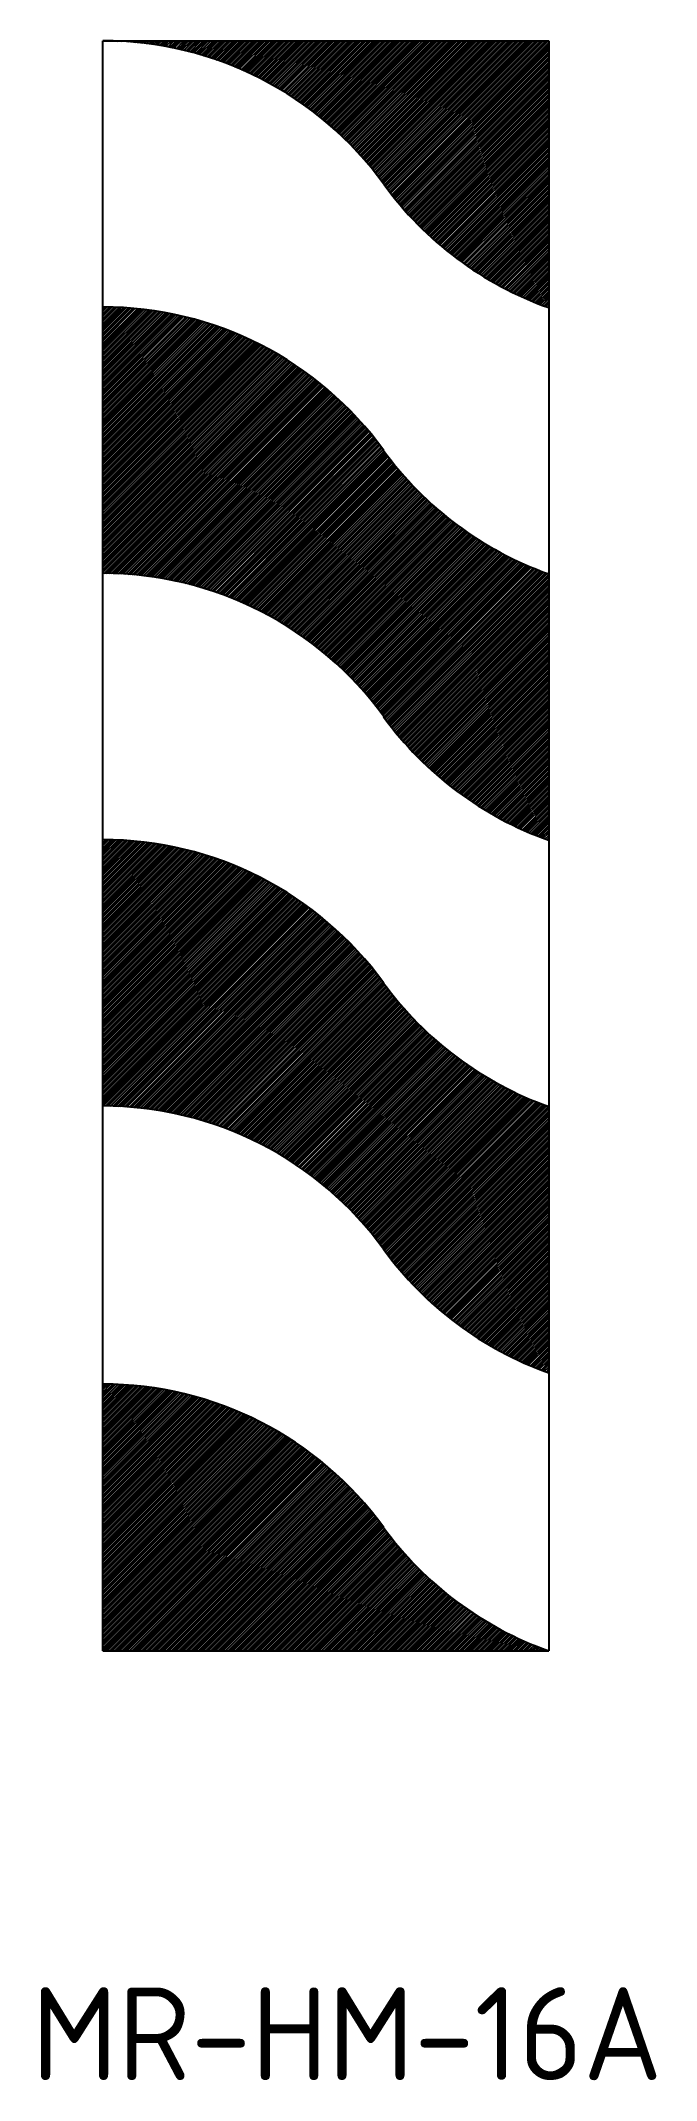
# Model space of a CAD drawing. Extents: x 70 to 103, y 153 to 263.
import ezdxf

# ---------------------------------------------------------------- set-up
doc = ezdxf.new("R2010")
doc.units = 0
doc.header["$LTSCALE"] = 12
doc.header["$MEASUREMENT"] = 0
doc.layers.get('0').update_dxf_attribs({"linetype": 'CONTINUOUS'})
doc.layers.add('L25', color=1, linetype='CONTINUOUS')
doc.layers.add('T50', color=7, linetype='CONTINUOUS')
doc.styles.add('ISO', font='ISO3098B')

msp = doc.modelspace()

# ---------------------------------------------------------------- texts
at = {"layer": 'T50', "style": 'ISO'}
msp.add_text('MR-HM-16A', height=5, dxfattribs=at).set_placement((69.33, 152.98))

# ---------------------------------------------------------------- blocks, each defined once
blk = doc.blocks.new('*X1')
at = {"color": 0}
for p, q in [((333.02, 119.56), (333.5, 120.05)), ((333.02, 119.69), (333.37, 120.05)), ((333.02, 119.83), (333.24, 120.05)), ((333.02, 119.96), (333.11, 120.05)), ((333.02, 119.3), (333.76, 120.04)), ((333.02, 119.43), (333.63, 120.04)), ((333.02, 119.16), (333.89, 120.03)), ((333.02, 118.9), (334.14, 120.02)), ((333.02, 119.03), (334.01, 120.02)), ((333.02, 118.77), (334.26, 120.01)), ((333.02, 118.63), (334.39, 120)), ((333.02, 118.5), (334.51, 119.99)), ((333.02, 118.37), (334.63, 119.98)), ((333.02, 118.24), (334.75, 119.97)), ((333.02, 118.1), (334.88, 119.96)), ((333.02, 117.97), (335, 119.95)), ((333.02, 117.84), (335.11, 119.93)), ((333.02, 117.71), (335.23, 119.92)), ((333.02, 117.57), (335.35, 119.91)), ((333.02, 117.44), (335.47, 119.89)), ((333.02, 117.31), (335.59, 119.87)), ((333.02, 117.18), (335.7, 119.86)), ((333.02, 117.04), (335.82, 119.84)), ((333.02, 116.91), (335.93, 119.82)), ((333.02, 116.78), (336.05, 119.8)), ((333.02, 116.64), (336.16, 119.79)), ((333.02, 116.51), (336.27, 119.77)), ((333.02, 116.38), (336.39, 119.75)), ((333.02, 116.25), (336.5, 119.72)), ((333.02, 116.11), (336.61, 119.7)), ((333.02, 115.98), (336.72, 119.68)), ((333.02, 115.85), (336.83, 119.66)), ((333.02, 115.72), (336.94, 119.64)), ((333.02, 115.58), (337.05, 119.61)), ((333.02, 115.45), (337.16, 119.59)), ((333.02, 115.32), (337.26, 119.56)), ((333.02, 115.19), (337.37, 119.54)), ((333.02, 115.05), (337.48, 119.51)), ((333.02, 114.92), (337.58, 119.49)), ((333.02, 114.79), (337.69, 119.46)), ((333.02, 114.66), (337.79, 119.43)), ((333.02, 114.52), (337.9, 119.4)), ((333.02, 114.39), (338, 119.37)), ((333.02, 114.26), (338.11, 119.35)), ((333.02, 114.13), (338.21, 119.32)), ((333.02, 113.99), (338.31, 119.29)), ((333.02, 113.86), (338.41, 119.26)), ((333.02, 113.73), (338.52, 119.22)), ((333.02, 113.6), (338.62, 119.19)), ((333.02, 113.46), (338.72, 119.16)), ((333.02, 113.33), (338.82, 119.13)), ((333.02, 113.2), (338.92, 119.1)), ((333.02, 113.07), (339.02, 119.06)), ((333.02, 112.93), (339.12, 119.03)), ((333.02, 112.8), (339.21, 118.99)), ((333.02, 112.67), (339.31, 118.96)), ((333.02, 112.53), (339.41, 118.92)), ((333.02, 112.4), (339.51, 118.89)), ((333.02, 112.27), (339.6, 118.85)), ((333.02, 112.14), (339.7, 118.82)), ((333.02, 112), (339.79, 118.78)), ((333.02, 111.87), (339.89, 118.74)), ((333.02, 111.74), (339.98, 118.7)), ((333.02, 111.61), (340.08, 118.67)), ((333.02, 111.47), (340.17, 118.63)), ((333.02, 111.34), (340.27, 118.59)), ((333.02, 111.21), (340.36, 118.55)), ((333.02, 111.08), (340.45, 118.51)), ((333.02, 110.94), (340.54, 118.47)), ((333.02, 110.81), (340.64, 118.43)), ((333.02, 110.68), (340.73, 118.39)), ((333.02, 110.55), (340.82, 118.35)), ((333.02, 110.41), (340.91, 118.3)), ((333.02, 110.28), (341, 118.26)), ((333.02, 110.15), (341.09, 118.22)), ((333.02, 110.02), (341.18, 118.17)), ((333.02, 109.88), (341.27, 118.13)), ((333.02, 109.75), (341.36, 118.09)), ((333.02, 109.62), (341.44, 118.04)), ((333.02, 109.49), (341.53, 118)), ((333.02, 109.35), (341.62, 117.95)), ((333.02, 109.22), (341.71, 117.91)), ((333.02, 109.09), (341.79, 117.86)), ((333.02, 108.96), (341.88, 117.82)), ((333.02, 108.82), (341.97, 117.77)), ((333.02, 108.69), (342.05, 117.72)), ((333.02, 108.56), (342.14, 117.67)), ((333.02, 108.42), (342.22, 117.63)), ((333.02, 108.29), (342.31, 117.58)), ((333.02, 108.16), (342.39, 117.53)), ((333.02, 108.03), (342.47, 117.48)), ((333.02, 107.89), (342.56, 117.43)), ((333.02, 107.76), (342.64, 117.38)), ((333.02, 107.63), (342.72, 117.33)), ((333.02, 107.5), (342.81, 117.28)), ((333.02, 107.36), (342.89, 117.23)), ((333.02, 107.23), (342.97, 117.18)), ((333.02, 107.1), (343.05, 117.13)), ((333.02, 106.97), (343.13, 117.08)), ((333.02, 106.83), (343.21, 117.03)), ((333.02, 106.7), (343.29, 116.97)), ((333.02, 106.57), (343.37, 116.92)), ((333.02, 106.44), (343.45, 116.87)), ((333.02, 106.3), (343.53, 116.81)), ((333.02, 106.17), (343.61, 116.76)), ((333.02, 106.04), (343.69, 116.71)), ((333.02, 105.91), (343.76, 116.65)), ((333.02, 105.77), (343.84, 116.6)), ((333.09, 105.71), (343.92, 116.54)), ((333.22, 105.71), (344, 116.49)), ((333.35, 105.71), (344.07, 116.43)), ((333.48, 105.7), (344.15, 116.37)), ((333.61, 105.7), (344.23, 116.32)), ((333.74, 105.7), (344.3, 116.26)), ((333.87, 105.69), (344.38, 116.2)), ((333.99, 105.68), (344.45, 116.14)), ((334.12, 105.68), (344.53, 116.09)), ((334.24, 105.67), (344.6, 116.03)), ((334.37, 105.66), (344.67, 115.97)), ((334.49, 105.65), (344.75, 115.91)), ((334.61, 105.64), (344.82, 115.85)), ((334.73, 105.63), (344.89, 115.79)), ((334.85, 105.62), (344.97, 115.73)), ((334.98, 105.61), (345.04, 115.67)), ((335.09, 105.59), (345.11, 115.61)), ((335.21, 105.58), (345.18, 115.55)), ((335.33, 105.57), (345.25, 115.49)), ((335.45, 105.55), (345.32, 115.43)), ((335.57, 105.54), (345.39, 115.36)), ((335.68, 105.52), (345.46, 115.3)), ((335.8, 105.5), (345.53, 115.24)), ((335.91, 105.48), (345.6, 115.18)), ((336.03, 105.47), (345.67, 115.11)), ((336.14, 105.45), (345.74, 115.05)), ((336.25, 105.43), (345.81, 114.98)), ((336.37, 105.41), (345.88, 114.92)), ((336.48, 105.39), (345.95, 114.86)), ((336.59, 105.37), (346.01, 114.79)), ((336.7, 105.34), (346.08, 114.72)), ((336.81, 105.32), (346.15, 114.66)), ((336.92, 105.3), (346.21, 114.59)), ((337.03, 105.27), (346.28, 114.53)), ((337.14, 105.25), (346.35, 114.46)), ((337.25, 105.23), (346.41, 114.39)), ((337.35, 105.2), (346.48, 114.33)), ((337.46, 105.17), (346.54, 114.26)), ((337.57, 105.15), (346.61, 114.19)), ((337.67, 105.12), (346.67, 114.12)), ((337.78, 105.09), (346.73, 114.05)), ((337.88, 105.07), (346.8, 113.98)), ((337.99, 105.04), (346.86, 113.91)), ((338.09, 105.01), (346.92, 113.84)), ((338.19, 104.98), (346.99, 113.77)), ((338.29, 104.95), (347.05, 113.7)), ((338.4, 104.92), (347.11, 113.63)), ((338.5, 104.89), (347.17, 113.56)), ((338.6, 104.86), (347.23, 113.49)), ((338.7, 104.83), (347.29, 113.42)), ((338.8, 104.79), (347.35, 113.35)), ((338.9, 104.76), (347.41, 113.27)), ((339, 104.73), (347.47, 113.2)), ((339.1, 104.69), (347.53, 113.13)), ((339.2, 104.66), (347.59, 113.05)), ((339.3, 104.62), (347.65, 112.98)), ((339.39, 104.59), (347.71, 112.91)), ((339.49, 104.55), (347.77, 112.83)), ((339.59, 104.52), (347.83, 112.76)), ((339.68, 104.48), (347.88, 112.68)), ((339.78, 104.44), (347.94, 112.61)), ((339.87, 104.41), (348, 112.53)), ((339.97, 104.37), (348.05, 112.46)), ((340.06, 104.33), (348.11, 112.38)), ((340.16, 104.29), (348.17, 112.3)), ((340.25, 104.25), (348.22, 112.23)), ((340.34, 104.21), (348.28, 112.15)), ((340.44, 104.17), (348.34, 112.07)), ((340.53, 104.13), (348.39, 112)), ((340.62, 104.09), (348.45, 111.92)), ((340.71, 104.05), (348.51, 111.85)), ((340.8, 104.01), (348.57, 111.77)), ((340.89, 103.97), (348.62, 111.7)), ((340.98, 103.93), (348.68, 111.62)), ((341.07, 103.88), (348.74, 111.55)), ((341.16, 103.84), (348.8, 111.48)), ((341.25, 103.8), (348.86, 111.41)), ((341.34, 103.75), (348.92, 111.33)), ((341.43, 103.71), (348.98, 111.26)), ((341.52, 103.66), (349.04, 111.19)), ((341.61, 103.62), (349.1, 111.12)), ((341.69, 103.57), (349.16, 111.05)), ((341.78, 103.53), (349.23, 110.98)), ((341.87, 103.48), (349.29, 110.9)), ((341.95, 103.44), (349.35, 110.83)), ((342.04, 103.39), (349.41, 110.77)), ((342.12, 103.34), (349.48, 110.7)), ((342.21, 103.29), (349.54, 110.63)), ((342.29, 103.25), (349.6, 110.56)), ((342.38, 103.2), (349.67, 110.49)), ((342.46, 103.15), (349.73, 110.42)), ((342.54, 103.1), (349.8, 110.35)), ((342.63, 103.05), (349.86, 110.29)), ((342.71, 103), (349.93, 110.22)), ((342.79, 102.95), (349.99, 110.15)), ((342.87, 102.9), (350.06, 110.09)), ((342.96, 102.85), (350.13, 110.02)), ((343.04, 102.8), (350.19, 109.95)), ((343.12, 102.75), (350.26, 109.89)), ((343.2, 102.69), (350.33, 109.82)), ((343.28, 102.64), (350.4, 109.76)), ((343.36, 102.59), (350.46, 109.69)), ((343.44, 102.53), (350.53, 109.63)), ((343.52, 102.48), (350.6, 109.57)), ((343.6, 102.43), (350.67, 109.5)), ((343.67, 102.37), (350.74, 109.44)), ((343.75, 102.32), (350.81, 109.38)), ((343.83, 102.26), (350.88, 109.31)), ((343.91, 102.21), (350.95, 109.25)), ((343.98, 102.15), (351.02, 109.19)), ((344.06, 102.1), (351.09, 109.13)), ((344.14, 102.04), (351.16, 109.07)), ((344.21, 101.98), (351.23, 109.01)), ((344.29, 101.93), (351.31, 108.95)), ((344.36, 101.87), (351.38, 108.89)), ((344.44, 101.81), (351.45, 108.83)), ((344.51, 101.75), (351.52, 108.77)), ((344.59, 101.7), (351.6, 108.71)), ((344.66, 101.64), (351.67, 108.65)), ((344.74, 101.58), (351.75, 108.59)), ((344.81, 101.52), (351.82, 108.53)), ((344.88, 101.46), (351.9, 108.47)), ((344.95, 101.4), (351.97, 108.42)), ((345.03, 101.34), (352.05, 108.36)), ((345.1, 101.28), (352.12, 108.3)), ((345.17, 101.22), (352.2, 108.25)), ((345.24, 101.16), (352.27, 108.19)), ((345.31, 101.09), (352.35, 108.13)), ((345.38, 101.03), (352.43, 108.08)), ((345.45, 100.97), (352.51, 108.02)), ((345.52, 100.91), (352.58, 107.97)), ((345.59, 100.84), (352.66, 107.92)), ((345.66, 100.78), (352.74, 107.86)), ((345.73, 100.72), (352.82, 107.81)), ((345.8, 100.65), (352.9, 107.75)), ((345.87, 100.59), (352.98, 107.7)), ((345.93, 100.52), (353.06, 107.65)), ((346, 100.46), (353.14, 107.6)), ((346.07, 100.39), (353.22, 107.54)), ((346.14, 100.33), (353.3, 107.49)), ((346.2, 100.26), (353.38, 107.44)), ((346.27, 100.2), (353.46, 107.39)), ((346.34, 100.13), (353.55, 107.34)), ((346.4, 100.06), (353.63, 107.29)), ((346.47, 100), (353.71, 107.24)), ((346.53, 99.93), (353.8, 107.19)), ((346.6, 99.86), (353.88, 107.14)), ((346.66, 99.79), (353.96, 107.09)), ((346.72, 99.72), (354.05, 107.05)), ((346.79, 99.65), (354.13, 107)), ((346.85, 99.58), (354.22, 106.95)), ((346.91, 99.51), (354.3, 106.9)), ((346.98, 99.44), (354.39, 106.86)), ((347.04, 99.37), (354.47, 106.81)), ((347.1, 99.3), (354.56, 106.76)), ((347.16, 99.23), (354.65, 106.72)), ((347.22, 99.16), (354.74, 106.67)), ((347.28, 99.09), (354.82, 106.63)), ((347.34, 99.02), (354.91, 106.58)), ((347.4, 98.95), (355, 106.54)), ((347.46, 98.87), (355.09, 106.5)), ((347.52, 98.8), (355.18, 106.45)), ((347.58, 98.73), (355.27, 106.41)), ((347.64, 98.65), (355.36, 106.37)), ((347.7, 98.58), (355.45, 106.33)), ((347.76, 98.5), (355.54, 106.28)), ((347.82, 98.43), (355.63, 106.24)), ((347.87, 98.35), (355.72, 106.2)), ((347.93, 98.28), (355.82, 106.16)), ((347.99, 98.2), (355.91, 106.12)), ((348.04, 98.13), (356, 106.08)), ((348.1, 98.05), (356.09, 106.04)), ((348.16, 97.97), (356.19, 106)), ((348.21, 97.9), (356.28, 105.97)), ((348.27, 97.82), (356.38, 105.93)), ((348.33, 97.74), (356.47, 105.89)), ((348.38, 97.67), (356.57, 105.85)), ((348.44, 97.59), (356.66, 105.82)), ((348.5, 97.52), (356.76, 105.78)), ((348.56, 97.44), (356.86, 105.75)), ((348.61, 97.37), (356.95, 105.71)), ((348.67, 97.3), (357.03, 105.66)), ((348.73, 97.22), (357.03, 105.52)), ((348.79, 97.15), (357.03, 105.39)), ((348.85, 97.08), (357.03, 105.26)), ((348.91, 97), (357.03, 105.13)), ((348.97, 96.93), (357.03, 104.99)), ((349.03, 96.86), (357.03, 104.86)), ((349.09, 96.79), (357.03, 104.73)), ((349.15, 96.72), (357.03, 104.6)), ((349.22, 96.65), (357.03, 104.46)), ((349.28, 96.58), (357.03, 104.33)), ((349.34, 96.51), (357.03, 104.2)), ((349.4, 96.44), (357.03, 104.07)), ((349.47, 96.37), (357.03, 103.93)), ((349.53, 96.3), (357.03, 103.8)), ((349.59, 96.23), (357.03, 103.67)), ((349.66, 96.16), (357.03, 103.54)), ((349.72, 96.09), (357.03, 103.4)), ((349.79, 96.02), (357.03, 103.27)), ((349.85, 95.96), (357.03, 103.14)), ((349.92, 95.89), (357.03, 103)), ((349.98, 95.82), (357.03, 102.87)), ((350.05, 95.76), (357.03, 102.74)), ((350.11, 95.69), (357.03, 102.61)), ((350.18, 95.62), (357.03, 102.47)), ((350.25, 95.56), (357.03, 102.34)), ((350.32, 95.49), (357.03, 102.21)), ((350.38, 95.43), (357.03, 102.08)), ((350.45, 95.36), (357.03, 101.94)), ((350.52, 95.3), (357.03, 101.81)), ((350.59, 95.23), (357.03, 101.68)), ((350.66, 95.17), (357.03, 101.55)), ((350.73, 95.11), (357.03, 101.41)), ((350.8, 95.05), (357.03, 101.28)), ((350.87, 94.98), (357.03, 101.15)), ((350.94, 94.92), (357.03, 101.02)), ((351.01, 94.86), (357.03, 100.88)), ((351.08, 94.8), (357.03, 100.75)), ((351.15, 94.74), (357.03, 100.62)), ((351.22, 94.67), (357.03, 100.49)), ((351.29, 94.61), (357.03, 100.35)), ((351.37, 94.55), (357.03, 100.22)), ((351.44, 94.49), (357.03, 100.09)), ((351.51, 94.43), (357.03, 99.96)), ((351.59, 94.38), (357.03, 99.82)), ((351.66, 94.32), (357.03, 99.69)), ((351.73, 94.26), (357.03, 99.56)), ((351.81, 94.2), (357.03, 99.43)), ((351.88, 94.14), (357.03, 99.29)), ((351.96, 94.08), (357.03, 99.16)), ((352.03, 94.03), (357.03, 99.03)), ((352.11, 93.97), (357.03, 98.89)), ((352.19, 93.91), (357.03, 98.76)), ((352.26, 93.86), (357.03, 98.63)), ((352.34, 93.8), (357.03, 98.5)), ((352.42, 93.75), (357.03, 98.36)), ((352.49, 93.69), (357.03, 98.23)), ((352.57, 93.64), (357.03, 98.1)), ((352.65, 93.58), (357.03, 97.97)), ((352.73, 93.53), (357.03, 97.83)), ((352.81, 93.48), (357.03, 97.7)), ((352.89, 93.42), (357.03, 97.57)), ((352.97, 93.37), (357.03, 97.44)), ((353.05, 93.32), (357.03, 97.3)), ((353.13, 93.26), (357.03, 97.17)), ((353.21, 93.21), (357.03, 97.04)), ((353.29, 93.16), (357.03, 96.91)), ((353.37, 93.11), (357.03, 96.77)), ((353.45, 93.06), (357.03, 96.64)), ((353.53, 93.01), (357.03, 96.51)), ((353.62, 92.96), (357.03, 96.38)), ((353.7, 92.91), (357.03, 96.24)), ((353.78, 92.86), (357.03, 96.11)), ((353.86, 92.81), (357.03, 95.98)), ((353.95, 92.76), (357.03, 95.85)), ((354.03, 92.71), (357.03, 95.71)), ((354.12, 92.67), (357.03, 95.58)), ((354.2, 92.62), (357.03, 95.45)), ((354.29, 92.57), (357.03, 95.31)), ((354.37, 92.52), (357.03, 95.18)), ((354.46, 92.48), (357.03, 95.05)), ((354.55, 92.43), (357.03, 94.92)), ((354.63, 92.39), (357.03, 94.78)), ((354.72, 92.34), (357.03, 94.65)), ((354.81, 92.3), (357.03, 94.52)), ((354.9, 92.25), (357.03, 94.39)), ((354.99, 92.21), (357.03, 94.25)), ((355.07, 92.16), (357.03, 94.12)), ((355.16, 92.12), (357.03, 93.99)), ((355.25, 92.08), (357.03, 93.86)), ((355.34, 92.03), (357.03, 93.72)), ((355.43, 91.99), (357.03, 93.59)), ((355.52, 91.95), (357.03, 93.46)), ((355.62, 91.91), (357.03, 93.33)), ((355.71, 91.87), (357.03, 93.19)), ((355.8, 91.83), (357.03, 93.06)), ((355.89, 91.79), (357.03, 92.93)), ((355.99, 91.75), (357.03, 92.8)), ((356.08, 91.71), (357.03, 92.66)), ((356.17, 91.67), (357.03, 92.53)), ((356.27, 91.63), (357.03, 92.4)), ((356.36, 91.59), (357.03, 92.27)), ((356.46, 91.56), (357.03, 92.13)), ((356.55, 91.52), (357.03, 92)), ((356.65, 91.48), (357.03, 91.87)), ((356.74, 91.45), (357.03, 91.74)), ((356.84, 91.41), (357.03, 91.6)), ((356.94, 91.38), (357.03, 91.47))]:
    blk.add_line(p, q, dxfattribs=at)
blk = doc.blocks.new('*X3')
at = {"color": 0}
for p, q in [((333.02, 61.76), (333.31, 62.05)), ((333.02, 61.89), (333.18, 62.05)), ((333.02, 62.02), (333.05, 62.05)), ((333.02, 61.36), (333.7, 62.04)), ((333.02, 61.49), (333.57, 62.04)), ((333.02, 61.62), (333.44, 62.04)), ((333.02, 61.23), (333.82, 62.03)), ((333.02, 60.96), (334.08, 62.02)), ((333.02, 61.09), (333.95, 62.02)), ((333.02, 60.83), (334.2, 62.01)), ((333.02, 60.7), (334.33, 62)), ((333.02, 60.56), (334.45, 61.99)), ((333.02, 60.43), (334.57, 61.98)), ((333.02, 60.3), (334.69, 61.97)), ((333.02, 60.16), (334.82, 61.96)), ((333.02, 60.03), (334.94, 61.95)), ((333.02, 59.9), (335.06, 61.94)), ((333.02, 59.77), (335.18, 61.92)), ((333.02, 59.63), (335.29, 61.91)), ((333.02, 59.5), (335.41, 61.89)), ((333.02, 59.37), (335.53, 61.88)), ((333.02, 59.24), (335.64, 61.86)), ((333.02, 59.1), (335.76, 61.85)), ((333.02, 58.97), (335.88, 61.83)), ((333.02, 58.84), (335.99, 61.81)), ((333.02, 58.71), (336.1, 61.79)), ((333.02, 58.57), (336.22, 61.77)), ((333.02, 58.44), (336.33, 61.75)), ((333.02, 58.31), (336.44, 61.73)), ((333.02, 58.18), (336.55, 61.71)), ((333.02, 58.04), (336.66, 61.69)), ((333.02, 57.91), (336.77, 61.67)), ((333.02, 57.78), (336.88, 61.64)), ((333.02, 57.65), (336.99, 61.62)), ((333.02, 57.51), (337.1, 61.6)), ((333.02, 57.38), (337.21, 61.57)), ((333.02, 57.25), (337.32, 61.55)), ((333.02, 57.12), (337.42, 61.52)), ((333.02, 56.98), (337.53, 61.49)), ((333.02, 56.85), (337.64, 61.47)), ((333.02, 56.72), (337.74, 61.44)), ((333.02, 56.59), (337.85, 61.41)), ((333.02, 56.45), (337.95, 61.38)), ((333.02, 56.32), (338.06, 61.36)), ((333.02, 56.19), (338.16, 61.33)), ((333.02, 56.05), (338.26, 61.3)), ((333.02, 55.92), (338.36, 61.27)), ((333.02, 55.79), (338.47, 61.24)), ((333.02, 55.66), (338.57, 61.2)), ((333.02, 55.52), (338.67, 61.17)), ((333.02, 55.39), (338.77, 61.14)), ((333.02, 55.26), (338.87, 61.11)), ((333.02, 55.13), (338.97, 61.07)), ((333.02, 54.99), (339.07, 61.04)), ((333.02, 54.86), (339.17, 61.01)), ((333.02, 54.73), (339.26, 60.97)), ((333.02, 54.6), (339.36, 60.94)), ((333.02, 54.46), (339.46, 60.9)), ((333.02, 54.33), (339.56, 60.87)), ((333.02, 54.2), (339.65, 60.83)), ((333.02, 54.07), (339.75, 60.79)), ((333.02, 53.93), (339.84, 60.76)), ((333.02, 53.8), (339.94, 60.72)), ((333.02, 53.67), (340.03, 60.68)), ((333.02, 53.54), (340.13, 60.64)), ((333.02, 53.4), (340.22, 60.6)), ((333.02, 53.27), (340.31, 60.56)), ((333.02, 53.14), (340.41, 60.52)), ((333.02, 53.01), (340.5, 60.48)), ((333.02, 52.87), (340.59, 60.44)), ((333.02, 52.74), (340.68, 60.4)), ((333.02, 52.61), (340.77, 60.36)), ((333.02, 52.48), (340.86, 60.32)), ((333.02, 52.34), (340.95, 60.28)), ((333.02, 52.21), (341.04, 60.24)), ((333.02, 52.08), (341.13, 60.19)), ((333.02, 51.94), (341.22, 60.15)), ((333.02, 51.81), (341.31, 60.11)), ((333.02, 51.68), (341.4, 60.06)), ((333.02, 51.55), (341.49, 60.02)), ((333.02, 51.41), (341.58, 59.97)), ((333.02, 51.28), (341.66, 59.93)), ((333.02, 51.15), (341.75, 59.88)), ((333.02, 51.02), (341.84, 59.83)), ((333.02, 50.88), (341.92, 59.79)), ((333.02, 50.75), (342.01, 59.74)), ((333.02, 50.62), (342.09, 59.69)), ((333.02, 50.49), (342.18, 59.65)), ((333.02, 50.35), (342.26, 59.6)), ((333.02, 50.22), (342.35, 59.55)), ((333.02, 50.09), (342.43, 59.5)), ((333.02, 49.96), (342.52, 59.45)), ((333.02, 49.82), (342.6, 59.4)), ((333.02, 49.69), (342.68, 59.35)), ((333.02, 49.56), (342.76, 59.3)), ((333.02, 49.43), (342.85, 59.25)), ((333.02, 49.29), (342.93, 59.2)), ((333.02, 49.16), (343.01, 59.15)), ((333.02, 49.03), (343.09, 59.1)), ((333.02, 48.9), (343.17, 59.05)), ((333.02, 48.76), (343.25, 58.99)), ((333.02, 48.63), (343.33, 58.94)), ((333.02, 48.5), (343.41, 58.89)), ((333.02, 48.36), (343.49, 58.84)), ((333.02, 48.23), (343.57, 58.78)), ((333.02, 48.1), (343.65, 58.73)), ((333.02, 47.97), (343.73, 58.67)), ((333.02, 47.83), (343.8, 58.62)), ((333.02, 47.7), (343.88, 58.56)), ((333.13, 47.68), (343.96, 58.51)), ((333.26, 47.68), (344.04, 58.45)), ((333.39, 47.68), (344.11, 58.4)), ((333.53, 47.68), (344.19, 58.34)), ((333.66, 47.68), (344.26, 58.28)), ((333.79, 47.68), (344.34, 58.23)), ((333.92, 47.68), (344.41, 58.17)), ((334.06, 47.68), (344.49, 58.11)), ((334.19, 47.68), (344.56, 58.05)), ((334.32, 47.68), (344.64, 57.99)), ((334.45, 47.68), (344.71, 57.94)), ((334.59, 47.68), (344.78, 57.88)), ((334.72, 47.68), (344.86, 57.82)), ((334.85, 47.68), (344.93, 57.76)), ((334.98, 47.68), (345, 57.7)), ((335.12, 47.68), (345.07, 57.64)), ((335.25, 47.68), (345.15, 57.57)), ((335.38, 47.68), (345.22, 57.51)), ((335.51, 47.68), (345.29, 57.45)), ((335.65, 47.68), (345.36, 57.39)), ((335.78, 47.68), (345.43, 57.33)), ((335.91, 47.68), (345.5, 57.27)), ((336.05, 47.68), (345.57, 57.2)), ((336.18, 47.68), (345.64, 57.14)), ((336.31, 47.68), (345.71, 57.08)), ((336.44, 47.68), (345.78, 57.01)), ((336.58, 47.68), (345.84, 56.95)), ((336.71, 47.68), (345.91, 56.88)), ((336.84, 47.68), (345.98, 56.82)), ((336.97, 47.68), (346.05, 56.75)), ((337.11, 47.68), (346.11, 56.69)), ((337.24, 47.68), (346.18, 56.62)), ((337.37, 47.68), (346.25, 56.56)), ((337.5, 47.68), (346.31, 56.49)), ((337.64, 47.68), (346.38, 56.42)), ((337.77, 47.68), (346.45, 56.35)), ((337.9, 47.68), (346.51, 56.29)), ((338.03, 47.68), (346.57, 56.22)), ((338.17, 47.68), (346.64, 56.15)), ((338.3, 47.68), (346.7, 56.08)), ((338.43, 47.68), (346.77, 56.01)), ((338.56, 47.68), (346.83, 55.94)), ((338.7, 47.68), (346.89, 55.87)), ((338.83, 47.68), (346.96, 55.8)), ((338.96, 47.68), (347.02, 55.73)), ((339.09, 47.68), (347.08, 55.66)), ((339.23, 47.68), (347.14, 55.59)), ((339.36, 47.68), (347.2, 55.52)), ((339.49, 47.68), (347.26, 55.45)), ((339.62, 47.68), (347.32, 55.38)), ((339.76, 47.68), (347.39, 55.31)), ((339.89, 47.68), (347.45, 55.23)), ((340.02, 47.68), (347.5, 55.16)), ((340.16, 47.68), (347.56, 55.09)), ((340.29, 47.68), (347.62, 55.01)), ((340.42, 47.68), (347.68, 54.94)), ((340.55, 47.68), (347.74, 54.87)), ((340.69, 47.68), (347.8, 54.79)), ((340.82, 47.68), (347.86, 54.72)), ((340.95, 47.68), (347.91, 54.64)), ((341.08, 47.68), (347.97, 54.56)), ((341.22, 47.68), (348.03, 54.49)), ((341.35, 47.68), (348.08, 54.41)), ((341.48, 47.68), (348.14, 54.34)), ((341.61, 47.68), (348.19, 54.26)), ((341.75, 47.68), (348.25, 54.18)), ((341.88, 47.68), (348.31, 54.11)), ((342.01, 47.68), (348.36, 54.03)), ((342.14, 47.68), (348.42, 53.96)), ((342.28, 47.68), (348.48, 53.88)), ((342.41, 47.68), (348.54, 53.81)), ((342.54, 47.68), (348.59, 53.73)), ((342.67, 47.68), (348.65, 53.66)), ((342.81, 47.68), (348.71, 53.58)), ((342.94, 47.68), (348.77, 53.51)), ((343.07, 47.68), (348.83, 53.44)), ((343.2, 47.68), (348.89, 53.36)), ((343.34, 47.68), (348.95, 53.29)), ((343.47, 47.68), (349.01, 53.22)), ((343.6, 47.68), (349.07, 53.15)), ((343.73, 47.68), (349.13, 53.08)), ((343.87, 47.68), (349.2, 53.01)), ((344, 47.68), (349.26, 52.94)), ((344.13, 47.68), (349.32, 52.87)), ((344.27, 47.68), (349.38, 52.8)), ((344.4, 47.68), (349.45, 52.73)), ((344.53, 47.68), (349.51, 52.66)), ((344.66, 47.68), (349.57, 52.59)), ((344.8, 47.68), (349.64, 52.52)), ((344.93, 47.68), (349.7, 52.45)), ((345.06, 47.68), (349.77, 52.38)), ((345.19, 47.68), (349.83, 52.31)), ((345.33, 47.68), (349.9, 52.25)), ((345.46, 47.68), (349.96, 52.18)), ((345.59, 47.68), (350.03, 52.11)), ((345.72, 47.68), (350.09, 52.05)), ((345.86, 47.68), (350.16, 51.98)), ((345.99, 47.68), (350.23, 51.92)), ((346.12, 47.68), (350.29, 51.85)), ((346.25, 47.68), (350.36, 51.79)), ((346.39, 47.68), (350.43, 51.72)), ((346.52, 47.68), (350.5, 51.66)), ((346.65, 47.68), (350.57, 51.59)), ((346.78, 47.68), (350.64, 51.53)), ((346.92, 47.68), (350.7, 51.47)), ((347.05, 47.68), (350.77, 51.4)), ((347.18, 47.68), (350.84, 51.34)), ((347.31, 47.68), (350.91, 51.28)), ((347.45, 47.68), (350.98, 51.22)), ((347.58, 47.68), (351.06, 51.15)), ((347.71, 47.68), (351.13, 51.09)), ((347.85, 47.68), (351.2, 51.03)), ((347.98, 47.68), (351.27, 50.97)), ((348.11, 47.68), (351.34, 50.91)), ((348.24, 47.68), (351.42, 50.85)), ((348.38, 47.68), (351.49, 50.79)), ((348.51, 47.68), (351.56, 50.73)), ((348.64, 47.68), (351.64, 50.67)), ((348.77, 47.68), (351.71, 50.61)), ((348.91, 47.68), (351.78, 50.56)), ((349.04, 47.68), (351.86, 50.5)), ((349.17, 47.68), (351.93, 50.44)), ((349.3, 47.68), (352.01, 50.38)), ((349.44, 47.68), (352.08, 50.33)), ((349.57, 47.68), (352.16, 50.27)), ((349.7, 47.68), (352.24, 50.21)), ((349.83, 47.68), (352.31, 50.16)), ((349.97, 47.68), (352.39, 50.1)), ((350.1, 47.68), (352.47, 50.05)), ((350.23, 47.68), (352.55, 49.99)), ((350.36, 47.68), (352.62, 49.94)), ((350.5, 47.68), (352.7, 49.88)), ((350.63, 47.68), (352.78, 49.83)), ((350.76, 47.68), (352.86, 49.78)), ((350.89, 47.68), (352.94, 49.72)), ((351.03, 47.68), (353.02, 49.67)), ((351.16, 47.68), (353.1, 49.62)), ((351.29, 47.68), (353.18, 49.57)), ((351.42, 47.68), (353.26, 49.51)), ((351.56, 47.68), (353.34, 49.46)), ((351.69, 47.68), (353.42, 49.41)), ((351.82, 47.68), (353.51, 49.36)), ((351.96, 47.68), (353.59, 49.31)), ((352.09, 47.68), (353.67, 49.26)), ((352.22, 47.68), (353.75, 49.21)), ((352.35, 47.68), (353.84, 49.16)), ((352.49, 47.68), (353.92, 49.11)), ((352.62, 47.68), (354.01, 49.07)), ((352.75, 47.68), (354.09, 49.02)), ((352.88, 47.68), (354.18, 48.97)), ((353.02, 47.68), (354.26, 48.92)), ((353.15, 47.68), (354.35, 48.88)), ((353.28, 47.68), (354.43, 48.83)), ((353.41, 47.68), (354.52, 48.78)), ((353.55, 47.68), (354.61, 48.74)), ((353.68, 47.68), (354.69, 48.69)), ((353.81, 47.68), (354.78, 48.65)), ((353.94, 47.68), (354.87, 48.6)), ((354.08, 47.68), (354.96, 48.56)), ((354.21, 47.68), (355.05, 48.51)), ((354.34, 47.68), (355.13, 48.47)), ((354.47, 47.68), (355.22, 48.43)), ((354.61, 47.68), (355.31, 48.39)), ((354.74, 47.68), (355.4, 48.34)), ((354.87, 47.68), (355.5, 48.3)), ((355, 47.68), (355.59, 48.26)), ((355.14, 47.68), (355.68, 48.22)), ((355.27, 47.68), (355.77, 48.18)), ((355.4, 47.68), (355.86, 48.14)), ((355.53, 47.68), (355.95, 48.1)), ((355.67, 47.68), (356.05, 48.06)), ((355.8, 47.68), (356.14, 48.02)), ((355.93, 47.68), (356.24, 47.98)), ((356.07, 47.68), (356.33, 47.94)), ((356.2, 47.68), (356.43, 47.91)), ((356.33, 47.68), (356.52, 47.87)), ((356.46, 47.68), (356.62, 47.83)), ((356.6, 47.68), (356.71, 47.8)), ((356.73, 47.68), (356.81, 47.76)), ((356.86, 47.68), (356.91, 47.72)), ((356.99, 47.68), (357, 47.69))]:
    blk.add_line(p, q, dxfattribs=at)
blk = doc.blocks.new('*X2')
at = {"color": 0}
for p, q in [((333.02, 91.06), (333.33, 91.37)), ((333.02, 91.19), (333.2, 91.37)), ((333.02, 91.32), (333.07, 91.37)), ((333.02, 90.66), (333.72, 91.36)), ((333.02, 90.79), (333.59, 91.36)), ((333.02, 90.92), (333.46, 91.36)), ((333.02, 90.53), (333.84, 91.35)), ((333.02, 90.26), (334.1, 91.34)), ((333.02, 90.39), (333.97, 91.34)), ((333.02, 90.13), (334.22, 91.33)), ((333.02, 90), (334.35, 91.32)), ((333.02, 89.86), (334.47, 91.31)), ((333.02, 89.73), (334.59, 91.3)), ((333.02, 89.6), (334.71, 91.29)), ((333.02, 89.47), (334.83, 91.28)), ((333.02, 89.33), (334.96, 91.27)), ((333.02, 89.2), (335.07, 91.26)), ((333.02, 89.07), (335.19, 91.24)), ((333.02, 88.94), (335.31, 91.23)), ((333.02, 88.8), (335.43, 91.21)), ((333.02, 88.67), (335.55, 91.2)), ((333.02, 88.54), (335.66, 91.18)), ((333.02, 88.4), (335.78, 91.16)), ((333.02, 88.27), (335.89, 91.15)), ((333.02, 88.14), (336.01, 91.13)), ((333.02, 88.01), (336.12, 91.11)), ((333.02, 87.87), (336.24, 91.09)), ((333.02, 87.74), (336.35, 91.07)), ((333.02, 87.61), (336.46, 91.05)), ((333.02, 87.48), (336.57, 91.03)), ((333.02, 87.34), (336.68, 91.01)), ((333.02, 87.21), (336.79, 90.98)), ((333.02, 87.08), (336.9, 90.96)), ((333.02, 86.95), (337.01, 90.94)), ((333.02, 86.81), (337.12, 90.91)), ((333.02, 86.68), (337.23, 90.89)), ((333.02, 86.55), (337.33, 90.86)), ((333.02, 86.42), (337.44, 90.84)), ((333.02, 86.28), (337.55, 90.81)), ((333.02, 86.15), (337.65, 90.78)), ((333.02, 86.02), (337.76, 90.76)), ((333.02, 85.89), (337.86, 90.73)), ((333.02, 85.75), (337.97, 90.7)), ((333.02, 85.62), (338.07, 90.67)), ((333.02, 85.49), (338.17, 90.64)), ((333.02, 85.36), (338.28, 90.61)), ((333.02, 85.22), (338.38, 90.58)), ((333.02, 85.09), (338.48, 90.55)), ((333.02, 84.96), (338.58, 90.52)), ((333.02, 84.83), (338.68, 90.49)), ((333.02, 84.69), (338.78, 90.46)), ((333.02, 84.56), (338.88, 90.42)), ((333.02, 84.43), (338.98, 90.39)), ((333.02, 84.29), (339.08, 90.36)), ((333.02, 84.16), (339.18, 90.32)), ((333.02, 84.03), (339.28, 90.29)), ((333.02, 83.9), (339.38, 90.25)), ((333.02, 83.76), (339.47, 90.22)), ((333.02, 83.63), (339.57, 90.18)), ((333.02, 83.5), (339.67, 90.15)), ((333.02, 83.37), (339.76, 90.11)), ((333.02, 83.23), (339.86, 90.07)), ((333.02, 83.1), (339.95, 90.03)), ((333.02, 82.97), (340.05, 90)), ((333.02, 82.84), (340.14, 89.96)), ((333.02, 82.7), (340.23, 89.92)), ((333.02, 82.57), (340.33, 89.88)), ((333.02, 82.44), (340.42, 89.84)), ((333.02, 82.31), (340.51, 89.8)), ((333.02, 82.17), (340.61, 89.76)), ((333.02, 82.04), (340.7, 89.72)), ((333.02, 81.91), (340.79, 89.68)), ((333.02, 81.78), (340.88, 89.63)), ((333.02, 81.64), (340.97, 89.59)), ((333.02, 81.51), (341.06, 89.55)), ((333.02, 81.38), (341.15, 89.51)), ((333.02, 81.25), (341.24, 89.46)), ((333.02, 81.11), (341.33, 89.42)), ((333.02, 80.98), (341.42, 89.38)), ((333.02, 80.85), (341.5, 89.33)), ((333.02, 80.72), (341.59, 89.29)), ((333.02, 80.58), (341.68, 89.24)), ((333.02, 80.45), (341.76, 89.2)), ((333.02, 80.32), (341.85, 89.15)), ((333.02, 80.18), (341.94, 89.1)), ((333.02, 80.05), (342.02, 89.06)), ((333.02, 79.92), (342.11, 89.01)), ((333.02, 79.79), (342.19, 88.96)), ((333.02, 79.65), (342.28, 88.91)), ((333.02, 79.52), (342.36, 88.86)), ((333.02, 79.39), (342.45, 88.82)), ((333.02, 79.26), (342.53, 88.77)), ((333.02, 79.12), (342.61, 88.72)), ((333.02, 78.99), (342.7, 88.67)), ((333.02, 78.86), (342.78, 88.62)), ((333.02, 78.73), (342.86, 88.57)), ((333.02, 78.59), (342.94, 88.52)), ((333.02, 78.46), (343.02, 88.46)), ((333.02, 78.33), (343.1, 88.41)), ((333.02, 78.2), (343.18, 88.36)), ((333.02, 78.06), (343.26, 88.31)), ((333.02, 77.93), (343.34, 88.26)), ((333.02, 77.8), (343.42, 88.2)), ((333.02, 77.67), (343.5, 88.15)), ((333.02, 77.53), (343.58, 88.1)), ((333.02, 77.4), (343.66, 88.04)), ((333.02, 77.27), (343.74, 87.99)), ((333.02, 77.14), (343.82, 87.93)), ((333.04, 77.03), (343.89, 87.88)), ((333.18, 77.03), (343.97, 87.82)), ((333.31, 77.03), (344.05, 87.77)), ((333.44, 77.02), (344.12, 87.71)), ((333.57, 77.02), (344.2, 87.65)), ((333.7, 77.02), (344.28, 87.6)), ((333.82, 77.01), (344.35, 87.54)), ((333.95, 77), (344.43, 87.48)), ((334.08, 77), (344.5, 87.42)), ((334.2, 76.99), (344.58, 87.37)), ((334.32, 76.98), (344.65, 87.31)), ((334.45, 76.97), (344.72, 87.25)), ((334.57, 76.96), (344.8, 87.19)), ((334.69, 76.95), (344.87, 87.13)), ((334.81, 76.94), (344.94, 87.07)), ((334.93, 76.93), (345.01, 87.01)), ((335.05, 76.92), (345.09, 86.95)), ((335.17, 76.9), (345.16, 86.89)), ((335.29, 76.89), (345.23, 86.83)), ((335.41, 76.87), (345.3, 86.76)), ((335.53, 76.86), (345.37, 86.7)), ((335.64, 76.84), (345.44, 86.64)), ((335.76, 76.83), (345.51, 86.58)), ((335.87, 76.81), (345.58, 86.51)), ((335.99, 76.79), (345.65, 86.45)), ((336.1, 76.77), (345.72, 86.39)), ((336.22, 76.75), (345.79, 86.32)), ((336.33, 76.73), (345.86, 86.26)), ((336.44, 76.71), (345.92, 86.19)), ((336.55, 76.69), (345.99, 86.13)), ((336.66, 76.67), (346.06, 86.06)), ((336.77, 76.65), (346.13, 86)), ((336.88, 76.62), (346.19, 85.93)), ((336.99, 76.6), (346.26, 85.87)), ((337.1, 76.58), (346.32, 85.8)), ((337.21, 76.55), (346.39, 85.73)), ((337.32, 76.53), (346.46, 85.67)), ((337.42, 76.5), (346.52, 85.6)), ((337.53, 76.47), (346.58, 85.53)), ((337.64, 76.45), (346.65, 85.46)), ((337.74, 76.42), (346.71, 85.39)), ((337.85, 76.39), (346.78, 85.32)), ((337.95, 76.37), (346.84, 85.25)), ((338.05, 76.34), (346.9, 85.19)), ((338.16, 76.31), (346.97, 85.12)), ((338.26, 76.28), (347.03, 85.04)), ((338.36, 76.25), (347.09, 84.97)), ((338.46, 76.22), (347.15, 84.9)), ((338.57, 76.19), (347.21, 84.83)), ((338.67, 76.15), (347.27, 84.76)), ((338.77, 76.12), (347.33, 84.69)), ((338.87, 76.09), (347.39, 84.62)), ((338.97, 76.06), (347.45, 84.54)), ((339.07, 76.02), (347.51, 84.47)), ((339.16, 75.99), (347.57, 84.4)), ((339.26, 75.95), (347.63, 84.32)), ((339.36, 75.92), (347.69, 84.25)), ((339.46, 75.88), (347.75, 84.18)), ((339.55, 75.85), (347.81, 84.1)), ((339.65, 75.81), (347.86, 84.03)), ((339.75, 75.77), (347.92, 83.95)), ((339.84, 75.74), (347.98, 83.87)), ((339.94, 75.7), (348.04, 83.8)), ((340.03, 75.66), (348.09, 83.72)), ((340.13, 75.62), (348.15, 83.65)), ((340.22, 75.58), (348.2, 83.57)), ((340.31, 75.55), (348.26, 83.49)), ((340.41, 75.51), (348.32, 83.42)), ((340.5, 75.47), (348.37, 83.34)), ((340.59, 75.42), (348.43, 83.27)), ((340.68, 75.38), (348.49, 83.19)), ((340.77, 75.34), (348.55, 83.12)), ((340.86, 75.3), (348.6, 83.04)), ((340.95, 75.26), (348.66, 82.97)), ((341.04, 75.22), (348.72, 82.89)), ((341.13, 75.17), (348.78, 82.82)), ((341.22, 75.13), (348.84, 82.75)), ((341.31, 75.09), (348.9, 82.67)), ((341.4, 75.04), (348.96, 82.6)), ((341.49, 75), (349.02, 82.53)), ((341.58, 74.95), (349.08, 82.46)), ((341.66, 74.91), (349.14, 82.39)), ((341.75, 74.86), (349.21, 82.32)), ((341.84, 74.82), (349.27, 82.25)), ((341.92, 74.77), (349.33, 82.18)), ((342.01, 74.72), (349.39, 82.11)), ((342.09, 74.68), (349.46, 82.04)), ((342.18, 74.63), (349.52, 81.97)), ((342.26, 74.58), (349.58, 81.9)), ((342.35, 74.53), (349.65, 81.83)), ((342.43, 74.48), (349.71, 81.76)), ((342.52, 74.43), (349.78, 81.69)), ((342.6, 74.38), (349.84, 81.63)), ((342.68, 74.33), (349.91, 81.56)), ((342.76, 74.28), (349.97, 81.49)), ((342.85, 74.23), (350.04, 81.43)), ((342.93, 74.18), (350.1, 81.36)), ((343.01, 74.13), (350.17, 81.29)), ((343.09, 74.08), (350.24, 81.23)), ((343.17, 74.03), (350.3, 81.16)), ((343.25, 73.98), (350.37, 81.1)), ((343.33, 73.92), (350.44, 81.03)), ((343.41, 73.87), (350.51, 80.97)), ((343.49, 73.82), (350.58, 80.9)), ((343.57, 73.76), (350.65, 80.84)), ((343.65, 73.71), (350.72, 80.78)), ((343.73, 73.65), (350.79, 80.71)), ((343.8, 73.6), (350.86, 80.65)), ((343.88, 73.54), (350.93, 80.59)), ((343.96, 73.49), (351, 80.53)), ((344.03, 73.43), (351.07, 80.47)), ((344.11, 73.38), (351.14, 80.4)), ((344.19, 73.32), (351.21, 80.34)), ((344.26, 73.26), (351.28, 80.28)), ((344.34, 73.21), (351.35, 80.22)), ((344.41, 73.15), (351.43, 80.16)), ((344.49, 73.09), (351.5, 80.1)), ((344.56, 73.03), (351.57, 80.04)), ((344.64, 72.98), (351.65, 79.99)), ((344.71, 72.92), (351.72, 79.93)), ((344.78, 72.86), (351.8, 79.87)), ((344.86, 72.8), (351.87, 79.81)), ((344.93, 72.74), (351.95, 79.75)), ((345, 72.68), (352.02, 79.7)), ((345.07, 72.62), (352.1, 79.64)), ((345.15, 72.56), (352.17, 79.58)), ((345.22, 72.49), (352.25, 79.53)), ((345.29, 72.43), (352.33, 79.47)), ((345.36, 72.37), (352.4, 79.42)), ((345.43, 72.31), (352.48, 79.36)), ((345.5, 72.25), (352.56, 79.31)), ((345.57, 72.18), (352.64, 79.25)), ((345.64, 72.12), (352.71, 79.2)), ((345.71, 72.06), (352.79, 79.14)), ((345.78, 71.99), (352.87, 79.09)), ((345.84, 71.93), (352.95, 79.04)), ((345.91, 71.86), (353.03, 78.98)), ((345.98, 71.8), (353.11, 78.93)), ((346.05, 71.73), (353.19, 78.88)), ((346.11, 71.67), (353.27, 78.83)), ((346.18, 71.6), (353.36, 78.78)), ((346.25, 71.54), (353.44, 78.73)), ((346.31, 71.47), (353.52, 78.68)), ((346.38, 71.4), (353.6, 78.63)), ((346.44, 71.34), (353.68, 78.58)), ((346.51, 71.27), (353.77, 78.53)), ((346.57, 71.2), (353.85, 78.48)), ((346.64, 71.13), (353.93, 78.43)), ((346.7, 71.06), (354.02, 78.38)), ((346.77, 70.99), (354.1, 78.33)), ((346.83, 70.93), (354.19, 78.28)), ((346.89, 70.86), (354.27, 78.24)), ((346.96, 70.79), (354.36, 78.19)), ((347.02, 70.72), (354.45, 78.14)), ((347.08, 70.64), (354.53, 78.1)), ((347.14, 70.57), (354.62, 78.05)), ((347.2, 70.5), (354.71, 78.01)), ((347.26, 70.43), (354.79, 77.96)), ((347.32, 70.36), (354.88, 77.92)), ((347.38, 70.29), (354.97, 77.87)), ((347.44, 70.21), (355.06, 77.83)), ((347.5, 70.14), (355.15, 77.79)), ((347.56, 70.07), (355.24, 77.74)), ((347.62, 69.99), (355.33, 77.7)), ((347.68, 69.92), (355.42, 77.66)), ((347.74, 69.85), (355.51, 77.62)), ((347.8, 69.77), (355.6, 77.58)), ((347.86, 69.7), (355.69, 77.53)), ((347.91, 69.62), (355.78, 77.49)), ((347.97, 69.55), (355.88, 77.45)), ((348.03, 69.47), (355.97, 77.41)), ((348.08, 69.39), (356.06, 77.37)), ((348.14, 69.32), (356.16, 77.34)), ((348.19, 69.24), (356.25, 77.3)), ((348.25, 69.16), (356.35, 77.26)), ((348.31, 69.09), (356.44, 77.22)), ((348.36, 69.01), (356.54, 77.18)), ((348.42, 68.94), (356.63, 77.15)), ((348.48, 68.86), (356.73, 77.11)), ((348.54, 68.79), (356.82, 77.08)), ((348.59, 68.71), (356.92, 77.04)), ((348.65, 68.64), (357.02, 77)), ((348.71, 68.56), (357.03, 76.89)), ((348.77, 68.49), (357.03, 76.75)), ((348.83, 68.42), (357.03, 76.62)), ((348.89, 68.35), (357.03, 76.49)), ((348.95, 68.27), (357.03, 76.36)), ((349.01, 68.2), (357.03, 76.22)), ((349.07, 68.13), (357.03, 76.09)), ((349.13, 68.06), (357.03, 75.96)), ((349.2, 67.99), (357.03, 75.83)), ((349.26, 67.92), (357.03, 75.69)), ((349.32, 67.85), (357.03, 75.56)), ((349.38, 67.78), (357.03, 75.43)), ((349.44, 67.71), (357.03, 75.29)), ((349.51, 67.64), (357.03, 75.16)), ((349.57, 67.57), (357.03, 75.03)), ((349.64, 67.5), (357.03, 74.9)), ((349.7, 67.43), (357.03, 74.76)), ((349.76, 67.36), (357.03, 74.63)), ((349.83, 67.3), (357.03, 74.5)), ((349.89, 67.23), (357.03, 74.37)), ((349.96, 67.16), (357.03, 74.23)), ((350.03, 67.1), (357.03, 74.1)), ((350.09, 67.03), (357.03, 73.97)), ((350.16, 66.96), (357.03, 73.84)), ((350.23, 66.9), (357.03, 73.7)), ((350.29, 66.83), (357.03, 73.57)), ((350.36, 66.77), (357.03, 73.44)), ((350.43, 66.7), (357.03, 73.31)), ((350.5, 66.64), (357.03, 73.17)), ((350.57, 66.57), (357.03, 73.04)), ((350.63, 66.51), (357.03, 72.91)), ((350.7, 66.45), (357.03, 72.78)), ((350.77, 66.38), (357.03, 72.64)), ((350.84, 66.32), (357.03, 72.51)), ((350.91, 66.26), (357.03, 72.38)), ((350.98, 66.2), (357.03, 72.25)), ((351.06, 66.14), (357.03, 72.11)), ((351.13, 66.07), (357.03, 71.98)), ((351.2, 66.01), (357.03, 71.85)), ((351.27, 65.95), (357.03, 71.72)), ((351.34, 65.89), (357.03, 71.58)), ((351.41, 65.83), (357.03, 71.45)), ((351.49, 65.77), (357.03, 71.32)), ((351.56, 65.71), (357.03, 71.18)), ((351.63, 65.65), (357.03, 71.05)), ((351.71, 65.6), (357.03, 70.92)), ((351.78, 65.54), (357.03, 70.79)), ((351.86, 65.48), (357.03, 70.65)), ((351.93, 65.42), (357.03, 70.52)), ((352.01, 65.36), (357.03, 70.39)), ((352.08, 65.31), (357.03, 70.26)), ((352.16, 65.25), (357.03, 70.12)), ((352.24, 65.19), (357.03, 69.99)), ((352.31, 65.14), (357.03, 69.86)), ((352.39, 65.08), (357.03, 69.73)), ((352.47, 65.03), (357.03, 69.59)), ((352.54, 64.97), (357.03, 69.46)), ((352.62, 64.92), (357.03, 69.33)), ((352.7, 64.86), (357.03, 69.2)), ((352.78, 64.81), (357.03, 69.06)), ((352.86, 64.76), (357.03, 68.93)), ((352.94, 64.7), (357.03, 68.8)), ((353.02, 64.65), (357.03, 68.67)), ((353.1, 64.6), (357.03, 68.53)), ((353.18, 64.55), (357.03, 68.4)), ((353.26, 64.5), (357.03, 68.27)), ((353.34, 64.44), (357.03, 68.14)), ((353.42, 64.39), (357.03, 68)), ((353.51, 64.34), (357.03, 67.87)), ((353.59, 64.29), (357.03, 67.74)), ((353.67, 64.24), (357.03, 67.61)), ((353.75, 64.19), (357.03, 67.47)), ((353.84, 64.14), (357.03, 67.34)), ((353.92, 64.1), (357.03, 67.21)), ((354, 64.05), (357.03, 67.07)), ((354.09, 64), (357.03, 66.94)), ((354.17, 63.95), (357.03, 66.81)), ((354.26, 63.9), (357.03, 66.68)), ((354.35, 63.86), (357.03, 66.54)), ((354.43, 63.81), (357.03, 66.41)), ((354.52, 63.76), (357.03, 66.28)), ((354.6, 63.72), (357.03, 66.15)), ((354.69, 63.67), (357.03, 66.01)), ((354.78, 63.63), (357.03, 65.88)), ((354.87, 63.58), (357.03, 65.75)), ((354.96, 63.54), (357.03, 65.62)), ((355.04, 63.5), (357.03, 65.48)), ((355.13, 63.45), (357.03, 65.35)), ((355.22, 63.41), (357.03, 65.22)), ((355.31, 63.37), (357.03, 65.09)), ((355.4, 63.32), (357.03, 64.95)), ((355.49, 63.28), (357.03, 64.82)), ((355.59, 63.24), (357.03, 64.69)), ((355.68, 63.2), (357.03, 64.56)), ((355.77, 63.16), (357.03, 64.42)), ((355.86, 63.12), (357.03, 64.29)), ((355.95, 63.08), (357.03, 64.16)), ((356.05, 63.04), (357.03, 64.03)), ((356.14, 63), (357.03, 63.89)), ((356.23, 62.96), (357.03, 63.76)), ((356.33, 62.92), (357.03, 63.63)), ((356.42, 62.89), (357.03, 63.5)), ((356.52, 62.85), (357.03, 63.36)), ((356.62, 62.81), (357.03, 63.23)), ((356.71, 62.78), (357.03, 63.1)), ((356.81, 62.74), (357.03, 62.96)), ((356.91, 62.7), (357.03, 62.83)), ((357, 62.67), (357.03, 62.7))]:
    blk.add_line(p, q, dxfattribs=at)
blk = doc.blocks.new('*X0')
at = {"color": 0}
for p, q in [((333.13, 134.39), (333.13, 134.39)), ((333.26, 134.39), (333.27, 134.39)), ((333.4, 134.39), (333.4, 134.39)), ((333.52, 134.39), (333.53, 134.39)), ((333.65, 134.38), (333.66, 134.39)), ((333.78, 134.38), (333.8, 134.39)), ((333.91, 134.37), (333.93, 134.39)), ((334.03, 134.36), (334.06, 134.39)), ((334.16, 134.36), (334.19, 134.39)), ((334.28, 134.35), (334.33, 134.39)), ((334.41, 134.34), (334.46, 134.39)), ((334.53, 134.33), (334.59, 134.39)), ((334.65, 134.32), (334.72, 134.39)), ((334.77, 134.31), (334.86, 134.39)), ((334.9, 134.3), (334.99, 134.39)), ((335.02, 134.29), (335.12, 134.39)), ((335.13, 134.27), (335.26, 134.39)), ((335.25, 134.26), (335.39, 134.39)), ((335.37, 134.24), (335.52, 134.39)), ((335.49, 134.23), (335.65, 134.39)), ((335.61, 134.21), (335.79, 134.39)), ((335.72, 134.2), (335.92, 134.39)), ((335.84, 134.18), (336.05, 134.39)), ((335.95, 134.16), (336.18, 134.39)), ((336.07, 134.14), (336.32, 134.39)), ((336.18, 134.12), (336.45, 134.39)), ((336.29, 134.1), (336.58, 134.39)), ((336.4, 134.08), (336.71, 134.39)), ((336.52, 134.06), (336.85, 134.39)), ((336.63, 134.04), (336.98, 134.39)), ((336.74, 134.02), (337.11, 134.39)), ((336.85, 134), (337.24, 134.39)), ((336.96, 133.97), (337.38, 134.39)), ((337.07, 133.95), (337.51, 134.39)), ((337.17, 133.92), (337.64, 134.39)), ((337.28, 133.9), (337.77, 134.39)), ((337.39, 133.87), (337.91, 134.39)), ((337.5, 133.85), (338.04, 134.39)), ((337.6, 133.82), (338.17, 134.39)), ((337.71, 133.79), (338.3, 134.39)), ((337.81, 133.77), (338.44, 134.39)), ((337.92, 133.74), (338.57, 134.39)), ((338.02, 133.71), (338.7, 134.39)), ((338.12, 133.68), (338.83, 134.39)), ((338.23, 133.65), (338.97, 134.39)), ((338.33, 133.62), (339.1, 134.39)), ((338.43, 133.59), (339.23, 134.39)), ((338.53, 133.56), (339.37, 134.39)), ((338.63, 133.53), (339.5, 134.39)), ((338.73, 133.5), (339.63, 134.39)), ((338.83, 133.46), (339.76, 134.39)), ((338.93, 133.43), (339.9, 134.39)), ((339.03, 133.4), (340.03, 134.39)), ((339.13, 133.36), (340.16, 134.39)), ((339.23, 133.33), (340.29, 134.39)), ((339.33, 133.29), (340.43, 134.39)), ((339.43, 133.26), (340.56, 134.39)), ((339.52, 133.22), (340.69, 134.39)), ((339.62, 133.19), (340.82, 134.39)), ((339.71, 133.15), (340.96, 134.39)), ((339.81, 133.11), (341.09, 134.39)), ((339.91, 133.08), (341.22, 134.39)), ((340, 133.04), (341.35, 134.39)), ((340.09, 133), (341.49, 134.39)), ((340.19, 132.96), (341.62, 134.39)), ((340.28, 132.92), (341.75, 134.39)), ((340.37, 132.88), (341.88, 134.39)), ((340.47, 132.84), (342.02, 134.39)), ((340.56, 132.8), (342.15, 134.39)), ((340.65, 132.76), (342.28, 134.39)), ((340.74, 132.72), (342.41, 134.39)), ((340.83, 132.68), (342.55, 134.39)), ((340.92, 132.64), (342.68, 134.39)), ((341.01, 132.59), (342.81, 134.39)), ((341.1, 132.55), (342.94, 134.39)), ((341.19, 132.51), (343.08, 134.39)), ((341.28, 132.47), (343.21, 134.39)), ((341.37, 132.42), (343.34, 134.39)), ((341.46, 132.38), (343.48, 134.39)), ((341.55, 132.33), (343.61, 134.39)), ((341.63, 132.29), (343.74, 134.39)), ((341.72, 132.24), (343.87, 134.39)), ((341.81, 132.2), (344.01, 134.39)), ((341.89, 132.15), (344.14, 134.39)), ((341.98, 132.1), (344.27, 134.39)), ((342.07, 132.06), (344.4, 134.39)), ((342.15, 132.01), (344.54, 134.39)), ((342.24, 131.96), (344.67, 134.39)), ((342.32, 131.91), (344.8, 134.39)), ((342.4, 131.86), (344.93, 134.39)), ((342.49, 131.81), (345.07, 134.39)), ((342.57, 131.77), (345.2, 134.39)), ((342.65, 131.72), (345.33, 134.39)), ((342.74, 131.67), (345.46, 134.39)), ((342.82, 131.62), (345.6, 134.39)), ((342.9, 131.56), (345.73, 134.39)), ((342.98, 131.51), (345.86, 134.39)), ((343.06, 131.46), (345.99, 134.39)), ((343.14, 131.41), (346.13, 134.39)), ((343.22, 131.36), (346.26, 134.39)), ((343.3, 131.31), (346.39, 134.39)), ((343.38, 131.25), (346.52, 134.39)), ((343.46, 131.2), (346.66, 134.39)), ((343.54, 131.15), (346.79, 134.39)), ((343.62, 131.09), (346.92, 134.39)), ((343.7, 131.04), (347.05, 134.39)), ((343.78, 130.98), (347.19, 134.39)), ((343.86, 130.93), (347.32, 134.39)), ((343.93, 130.87), (347.45, 134.39)), ((344.01, 130.82), (347.59, 134.39)), ((344.09, 130.76), (347.72, 134.39)), ((344.16, 130.7), (347.85, 134.39)), ((344.24, 130.65), (347.98, 134.39)), ((344.31, 130.59), (348.12, 134.39)), ((344.39, 130.53), (348.25, 134.39)), ((344.46, 130.48), (348.38, 134.39)), ((344.54, 130.42), (348.51, 134.39)), ((344.61, 130.36), (348.65, 134.39)), ((344.69, 130.3), (348.78, 134.39)), ((344.76, 130.24), (348.91, 134.39)), ((344.83, 130.18), (349.04, 134.39)), ((344.91, 130.12), (349.18, 134.39)), ((344.98, 130.06), (349.31, 134.39)), ((345.05, 130), (349.44, 134.39)), ((345.12, 129.94), (349.57, 134.39)), ((345.19, 129.88), (349.71, 134.39)), ((345.26, 129.82), (349.84, 134.39)), ((345.34, 129.76), (349.97, 134.39)), ((345.41, 129.69), (350.1, 134.39)), ((345.48, 129.63), (350.24, 134.39)), ((345.55, 129.57), (350.37, 134.39)), ((345.62, 129.51), (350.5, 134.39)), ((345.68, 129.44), (350.63, 134.39)), ((345.75, 129.38), (350.77, 134.39)), ((345.82, 129.31), (350.9, 134.39)), ((345.89, 129.25), (351.03, 134.39)), ((345.96, 129.19), (351.16, 134.39)), ((346.03, 129.12), (351.3, 134.39)), ((346.09, 129.05), (351.43, 134.39)), ((346.16, 128.99), (351.56, 134.39)), ((346.23, 128.92), (351.7, 134.39)), ((346.29, 128.86), (351.83, 134.39)), ((346.36, 128.79), (351.96, 134.39)), ((346.42, 128.72), (352.09, 134.39)), ((346.49, 128.66), (352.23, 134.39)), ((346.55, 128.59), (352.36, 134.39)), ((346.62, 128.52), (352.49, 134.39)), ((346.68, 128.45), (352.62, 134.39)), ((346.75, 128.38), (352.76, 134.39)), ((346.81, 128.31), (352.89, 134.39)), ((346.87, 128.24), (353.02, 134.39)), ((346.93, 128.17), (353.15, 134.39)), ((347, 128.1), (353.29, 134.39)), ((347.06, 128.03), (353.42, 134.39)), ((347.12, 127.96), (353.55, 134.39)), ((347.18, 127.89), (353.68, 134.39)), ((347.24, 127.82), (353.82, 134.39)), ((347.3, 127.75), (353.95, 134.39)), ((347.36, 127.68), (354.08, 134.39)), ((347.42, 127.6), (354.21, 134.39)), ((347.48, 127.53), (354.35, 134.39)), ((347.54, 127.46), (354.48, 134.39)), ((347.6, 127.38), (354.61, 134.39)), ((347.66, 127.31), (354.74, 134.39)), ((347.72, 127.24), (354.88, 134.39)), ((347.78, 127.16), (355.01, 134.39)), ((347.84, 127.09), (355.14, 134.39)), ((347.89, 127.01), (355.28, 134.39)), ((347.95, 126.94), (355.41, 134.39)), ((348.01, 126.86), (355.54, 134.39)), ((348.06, 126.78), (355.67, 134.39)), ((348.12, 126.71), (355.81, 134.39)), ((348.18, 126.63), (355.94, 134.39)), ((348.23, 126.55), (356.07, 134.39)), ((348.29, 126.48), (356.2, 134.39)), ((348.34, 126.4), (356.34, 134.39)), ((348.4, 126.33), (356.47, 134.39)), ((348.46, 126.25), (356.6, 134.39)), ((348.52, 126.18), (356.73, 134.39)), ((348.58, 126.1), (356.87, 134.39)), ((348.63, 126.03), (357, 134.39)), ((348.69, 125.95), (357.03, 134.29)), ((348.75, 125.88), (357.03, 134.16)), ((348.81, 125.81), (357.03, 134.03)), ((348.87, 125.73), (357.03, 133.9)), ((348.93, 125.66), (357.03, 133.76)), ((348.99, 125.59), (357.03, 133.63)), ((349.05, 125.52), (357.03, 133.5)), ((349.11, 125.45), (357.03, 133.37)), ((349.17, 125.38), (357.03, 133.23)), ((349.24, 125.3), (357.03, 133.1)), ((349.3, 125.23), (357.03, 132.97)), ((349.36, 125.16), (357.03, 132.84)), ((349.42, 125.09), (357.03, 132.7)), ((349.49, 125.02), (357.03, 132.57)), ((349.55, 124.96), (357.03, 132.44)), ((349.61, 124.89), (357.03, 132.31)), ((349.68, 124.82), (357.03, 132.17)), ((349.74, 124.75), (357.03, 132.04)), ((349.81, 124.68), (357.03, 131.91)), ((349.87, 124.62), (357.03, 131.78)), ((349.94, 124.55), (357.03, 131.64)), ((350, 124.48), (357.03, 131.51)), ((350.07, 124.41), (357.03, 131.38)), ((350.14, 124.35), (357.03, 131.24)), ((350.2, 124.28), (357.03, 131.11)), ((350.27, 124.22), (357.03, 130.98)), ((350.34, 124.15), (357.03, 130.85)), ((350.41, 124.09), (357.03, 130.71)), ((350.47, 124.02), (357.03, 130.58)), ((350.54, 123.96), (357.03, 130.45)), ((350.61, 123.9), (357.03, 130.32)), ((350.68, 123.83), (357.03, 130.18)), ((350.75, 123.77), (357.03, 130.05)), ((350.82, 123.71), (357.03, 129.92)), ((350.89, 123.64), (357.03, 129.79)), ((350.96, 123.58), (357.03, 129.65)), ((351.03, 123.52), (357.03, 129.52)), ((351.1, 123.46), (357.03, 129.39)), ((351.17, 123.4), (357.03, 129.26)), ((351.25, 123.34), (357.03, 129.12)), ((351.32, 123.28), (357.03, 128.99)), ((351.39, 123.22), (357.03, 128.86)), ((351.46, 123.16), (357.03, 128.73)), ((351.54, 123.1), (357.03, 128.59)), ((351.61, 123.04), (357.03, 128.46)), ((351.68, 122.98), (357.03, 128.33)), ((351.76, 122.92), (357.03, 128.2)), ((351.83, 122.86), (357.03, 128.06)), ((351.91, 122.8), (357.03, 127.93)), ((351.98, 122.75), (357.03, 127.8)), ((352.06, 122.69), (357.03, 127.67)), ((352.13, 122.63), (357.03, 127.53)), ((352.21, 122.58), (357.03, 127.4)), ((352.29, 122.52), (357.03, 127.27)), ((352.36, 122.47), (357.03, 127.13)), ((352.44, 122.41), (357.03, 127)), ((352.52, 122.36), (357.03, 126.87)), ((352.6, 122.3), (357.03, 126.74)), ((352.67, 122.25), (357.03, 126.6)), ((352.75, 122.19), (357.03, 126.47)), ((352.83, 122.14), (357.03, 126.34)), ((352.91, 122.09), (357.03, 126.21)), ((352.99, 122.03), (357.03, 126.07)), ((353.07, 121.98), (357.03, 125.94)), ((353.15, 121.93), (357.03, 125.81)), ((353.23, 121.88), (357.03, 125.68)), ((353.31, 121.82), (357.03, 125.54)), ((353.4, 121.77), (357.03, 125.41)), ((353.48, 121.72), (357.03, 125.28)), ((353.56, 121.67), (357.03, 125.15)), ((353.64, 121.62), (357.03, 125.01)), ((353.73, 121.57), (357.03, 124.88)), ((353.81, 121.52), (357.03, 124.75)), ((353.89, 121.47), (357.03, 124.62)), ((353.98, 121.43), (357.03, 124.48)), ((354.06, 121.38), (357.03, 124.35)), ((354.15, 121.33), (357.03, 124.22)), ((354.23, 121.28), (357.03, 124.09)), ((354.32, 121.24), (357.03, 123.95)), ((354.4, 121.19), (357.03, 123.82)), ((354.49, 121.14), (357.03, 123.69)), ((354.57, 121.1), (357.03, 123.56)), ((354.66, 121.05), (357.03, 123.42)), ((354.75, 121.01), (357.03, 123.29)), ((354.84, 120.96), (357.03, 123.16)), ((354.93, 120.92), (357.03, 123.02)), ((355.01, 120.87), (357.03, 122.89)), ((355.1, 120.83), (357.03, 122.76)), ((355.19, 120.79), (357.03, 122.63)), ((355.28, 120.74), (357.03, 122.49)), ((355.37, 120.7), (357.03, 122.36)), ((355.46, 120.66), (357.03, 122.23)), ((355.55, 120.62), (357.03, 122.1)), ((355.65, 120.58), (357.03, 121.96)), ((355.74, 120.54), (357.03, 121.83)), ((355.83, 120.5), (357.03, 121.7)), ((355.92, 120.46), (357.03, 121.57)), ((356.02, 120.42), (357.03, 121.43)), ((356.11, 120.38), (357.03, 121.3)), ((356.2, 120.34), (357.03, 121.17)), ((356.3, 120.3), (357.03, 121.04)), ((356.39, 120.26), (357.03, 120.9)), ((356.49, 120.22), (357.03, 120.77)), ((356.58, 120.19), (357.03, 120.64)), ((356.68, 120.15), (357.03, 120.51)), ((356.77, 120.11), (357.03, 120.37)), ((356.87, 120.08), (357.03, 120.24)), ((356.97, 120.04), (357.03, 120.11))]:
    blk.add_line(p, q, dxfattribs=at)

# ---------------------------------------------------------------- linework, layer by layer
at = {"layer": 'L25'}
for p, q in [((73.18, 262.81), (97.2, 262.81)), ((73.18, 248.46), (73.18, 262.81)), ((97.2, 262.81), (97.2, 248.43)), ((73.18, 234.12), (73.18, 248.46)), ((97.2, 248.43), (97.2, 234.09)), ((73.18, 219.78), (73.18, 234.12)), ((97.2, 234.09), (97.2, 219.75)), ((73.18, 205.44), (73.18, 219.78)), ((97.2, 219.75), (97.2, 205.41)), ((73.18, 190.46), (73.18, 205.44)), ((97.2, 205.41), (97.2, 191.07)), ((73.18, 176.09), (73.18, 190.46)), ((97.2, 191.07), (97.2, 176.09)), ((73.18, 176.09), (97.2, 176.09))]:
    msp.add_line(p, q, dxfattribs=at)
for centre, start, end in [((73.18, 244.13), 35.9108, 90), ((103.44, 266.04), 215.9108, 250.4793), ((73.18, 229.79), 35.9166, 90), ((103.43, 251.7), 215.9166, 250.4865), ((73.18, 215.45), 35.9166, 90), ((103.43, 237.36), 215.9166, 250.4865), ((73.18, 201.1), 35.9166, 90), ((103.43, 223.02), 215.9166, 250.4865), ((73.18, 186.76), 35.9166, 90), ((103.43, 208.68), 215.9166, 250.4865), ((73.18, 171.78), 35.9166, 90), ((103.43, 193.7), 215.9166, 250.4865)]:
    msp.add_arc(centre, 18.68, start, end, dxfattribs=at)

# ---------------------------------------------------------------- block references
for name in ['*X0', '*X1', '*X2', '*X3']:
    msp.add_blockref(name, (-259.84, 128.41), dxfattribs=at)

msp.set_redraw_order([(e.dxf.handle, doc.entitydb.next_handle()) for e in msp.query("TEXT MTEXT ATTDEF DIMENSION ARC_DIMENSION")])  # texts and dimensions are drawn at this point

doc.saveas('drawing.dxf')
